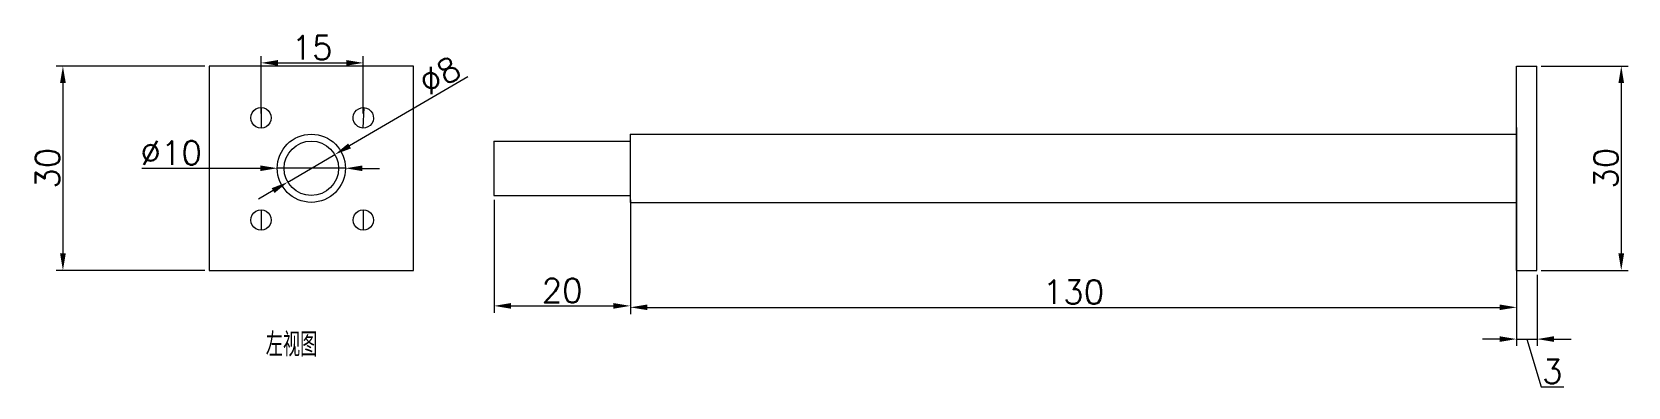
# Model space of a CAD drawing. Extents: x -454 to 1697, y -351 to 1800.
# Drawn here: x 580.7 to 814.9, y 692.5 to 744.6 of the extents above; entities that cross this region are included whole.
import ezdxf
from ezdxf.enums import TextEntityAlignment as Align

# ---------------------------------------------------------------- set-up
doc = ezdxf.new("R2010")
doc.units = 0
doc.header["$LTSCALE"] = 2
doc.linetypes.add('DASHED', pattern=[0.75, 0.5, -0.25])
doc.layers.get('0').update_dxf_attribs({"linetype": 'CONTINUOUS', "lineweight": 18})
doc.layers.get('DEFPOINTS').update_dxf_attribs({"linetype": 'CONTINUOUS', "lineweight": 18})
for name, color, linetype, lineweight in [('00', 7, 'CONTINUOUS', 18), ('1', 6, 'DASHED', 18), ('BORDER', 7, 'CONTINUOUS', 18), ('DIM', 1, 'CONTINUOUS', 18), ('TEXT', 7, 'CONTINUOUS', 18)]:
    doc.layers.add(name, color=color, linetype=linetype, lineweight=lineweight)
doc.styles.add('HZ', font='gbenor.shx', dxfattribs={"bigfont": 'gbcbig.shx'})
doc.styles.get("Standard").update_dxf_attribs({"font": 'txt.shx', "bigfont": 'hzcf.shx'})
doc.styles.add('YKYHZ', font='gbenor.shx', dxfattribs={"bigfont": 'gbcbig.shx'})
doc.dimstyles.get("Standard").update_dxf_attribs({"dimtxt": 3.5, "dimasz": 2.5, "dimexe": 1, "dimexo": 0.625, "dimgap": 0.5, "dimtad": 1, "dimzin": 12, "dimdsep": 46, "dimtxsty": 'Standard', "dimcen": -0.09, "dimclrd": 256, "dimclre": 256, "dimclrt": 7, "dimazin": 3, "dimtfac": 1, "dimtmove": 1, "dimatfit": 3, "dimfxl": 1, "dimtolj": 1, "dimtzin": 0, "dimlwd": -1, "dimlwe": -1, "dimarcsym": 0})

msp = doc.modelspace()

# ---------------------------------------------------------------- texts
at = {"ltscale": 5, "insert": (615.021, 700.452), "char_height": 3.5, "attachment_point": 1, "style": 'HZ'}
msp.add_mtext_dynamic_manual_height_columns('左视图', width=11.93225, gutter_width=17.5, heights=[0], dxfattribs=at)

# ---------------------------------------------------------------- blocks, each defined once
blk = doc.blocks.new('*D1')
at = {"layer": 'DEFPOINTS', "color": 0, "ltscale": 5, "transparency": 16777216}
for p in [(648.5, 720.58), (668.5, 720.58), (668.5, 704.38)]:
    blk.add_point(p, dxfattribs=at)
at = {"layer": 'DIM', "ltscale": 5, "transparency": 16777216}
for p, q in [((648.5, 719.96), (648.5, 703.38)), ((668.5, 719.96), (668.5, 703.38)), ((651, 704.38), (666, 704.38))]:
    blk.add_line(p, q, dxfattribs=at)
for points in [[(651, 704.8), (651, 703.97), (648.5, 704.38)], [(666, 704.8), (666, 703.97), (668.5, 704.38)]]:
    blk.add_solid(points, dxfattribs=at)
at = {"layer": 'DIM', "color": 7, "ltscale": 5, "transparency": 16777216, "insert": (658.5, 706.63), "char_height": 3.5, "attachment_point": 5}
blk.add_mtext('\\A1;20', dxfattribs=at)
blk = doc.blocks.new('*D4')
at = {"layer": 'DEFPOINTS', "color": 0, "ltscale": 5, "transparency": 16777216}
for p in [(625.15, 726.6), (618.25, 722.56)]:
    blk.add_point(p, dxfattribs=at)
at = {"layer": 'DIM', "ltscale": 5, "transparency": 16777216}
for p, q in [((644.65, 737.99), (627.31, 727.86)), ((618.25, 722.56), (625.15, 726.6)), ((616.09, 721.3), (613.93, 720.04))]:
    blk.add_line(p, q, dxfattribs=at)
for points in [[(627.1, 728.22), (627.52, 727.5), (625.15, 726.6)], [(615.88, 721.66), (616.3, 720.94), (618.25, 722.56)]]:
    blk.add_solid(points, dxfattribs=at)
at = {"layer": 'DIM', "color": 7, "ltscale": 5, "transparency": 16777216, "insert": (640.56, 738.21), "char_height": 3.5, "attachment_point": 5, "rotation": 30.3102}
blk.add_mtext('\\A1;∅8', dxfattribs=at)
blk = doc.blocks.new('*D5')
at = {"layer": 'DEFPOINTS', "color": 0, "ltscale": 5, "transparency": 16777216}
for p in [(616.7, 724.59), (626.7, 724.58)]:
    blk.add_point(p, dxfattribs=at)
at = {"layer": 'DIM', "ltscale": 5, "transparency": 16777216}
for p, q in [((596.83, 724.61), (614.2, 724.59)), ((626.7, 724.58), (616.7, 724.59)), ((629.2, 724.57), (631.7, 724.57))]:
    blk.add_line(p, q, dxfattribs=at)
for points in [[(614.2, 725), (614.2, 724.17), (616.7, 724.59)], [(629.2, 724.99), (629.2, 724.16), (626.7, 724.58)]]:
    blk.add_solid(points, dxfattribs=at)
at = {"layer": 'DIM', "color": 7, "ltscale": 5, "transparency": 16777216, "insert": (601.13, 726.85), "char_height": 3.5, "attachment_point": 5, "rotation": 359.9426}
blk.add_mtext('\\A1;∅10', dxfattribs=at)
blk = doc.blocks.new('*D12')
at = {"layer": 'DEFPOINTS', "color": 0, "ltscale": 5, "transparency": 16777216}
for p in [(629.32, 740.05), (614.32, 731.98), (629.32, 731.98)]:
    blk.add_point(p, dxfattribs=at)
at = {"layer": 'DIM', "ltscale": 5, "transparency": 16777216}
for p, q in [((614.32, 732.61), (614.32, 741.05)), ((616.82, 740.05), (626.82, 740.05)), ((629.32, 732.61), (629.32, 741.05))]:
    blk.add_line(p, q, dxfattribs=at)
for points in [[(616.82, 740.47), (616.82, 739.63), (614.32, 740.05)], [(626.82, 740.47), (626.82, 739.63), (629.32, 740.05)]]:
    blk.add_solid(points, dxfattribs=at)
at = {"layer": 'DIM', "color": 7, "ltscale": 5, "transparency": 16777216, "insert": (621.82, 742.3), "char_height": 3.5, "attachment_point": 5}
blk.add_mtext('\\A1;15', dxfattribs=at)
blk = doc.blocks.new('*D17')
at = {"layer": 'DEFPOINTS', "color": 0, "ltscale": 5, "transparency": 16777216}
for p in [(798.5, 709.58), (801.5, 709.58), (801.5, 699.51)]:
    blk.add_point(p, dxfattribs=at)
at = {"layer": 'DIM', "ltscale": 5, "transparency": 16777216}
for p, q in [((798.5, 708.96), (798.5, 698.51)), ((801.5, 708.96), (801.5, 698.51)), ((796, 699.51), (793.5, 699.51)), ((798.5, 699.51), (801.5, 699.51)), ((798.5, 699.51), (801.5, 699.51)), ((800, 699.51), (802.1, 692.51)), ((804, 699.51), (806.5, 699.51)), ((802.1, 692.51), (805.43, 692.51))]:
    blk.add_line(p, q, dxfattribs=at)
for points in [[(796, 699.93), (796, 699.1), (798.5, 699.51)], [(804, 699.93), (804, 699.1), (801.5, 699.51)]]:
    blk.add_solid(points, dxfattribs=at)
at = {"layer": 'DIM', "color": 7, "ltscale": 5, "transparency": 16777216, "insert": (803.76, 694.76), "char_height": 3.5, "attachment_point": 5}
blk.add_mtext('\\A1;3', dxfattribs=at)
blk = doc.blocks.new('*D18')
at = {"layer": 'DEFPOINTS', "color": 0, "ltscale": 5, "transparency": 16777216}
for p in [(801.5, 739.58), (801.5, 709.58), (813.86, 709.58)]:
    blk.add_point(p, dxfattribs=at)
at = {"layer": 'DIM', "ltscale": 5, "transparency": 16777216}
for p, q in [((802.12, 739.58), (814.86, 739.58)), ((813.86, 737.08), (813.86, 712.08)), ((802.12, 709.58), (814.86, 709.58))]:
    blk.add_line(p, q, dxfattribs=at)
for points in [[(813.44, 737.08), (814.27, 737.08), (813.86, 739.58)], [(813.44, 712.08), (814.27, 712.08), (813.86, 709.58)]]:
    blk.add_solid(points, dxfattribs=at)
at = {"layer": 'DIM', "color": 7, "ltscale": 5, "transparency": 16777216, "insert": (811.61, 724.58), "char_height": 3.5, "attachment_point": 5, "rotation": 90}
blk.add_mtext('\\A1;30', dxfattribs=at)
blk = doc.blocks.new('*D19')
at = {"layer": 'DEFPOINTS', "color": 0, "ltscale": 5, "transparency": 16777216}
for p in [(606.7, 739.58), (585.26, 709.58), (606.7, 709.58)]:
    blk.add_point(p, dxfattribs=at)
at = {"layer": 'DIM', "ltscale": 5, "transparency": 16777216}
for p, q in [((606.08, 739.58), (584.26, 739.58)), ((585.26, 737.08), (585.26, 712.08)), ((606.08, 709.58), (584.26, 709.58))]:
    blk.add_line(p, q, dxfattribs=at)
for points in [[(584.84, 737.08), (585.68, 737.08), (585.26, 739.58)], [(584.84, 712.08), (585.68, 712.08), (585.26, 709.58)]]:
    blk.add_solid(points, dxfattribs=at)
at = {"layer": 'DIM', "color": 7, "ltscale": 5, "transparency": 16777216, "insert": (583.01, 724.58), "char_height": 3.5, "attachment_point": 5, "rotation": 90}
blk.add_mtext('\\A1;30', dxfattribs=at)
blk = doc.blocks.new('*D20')
at = {"layer": 'DEFPOINTS', "color": 0, "ltscale": 5, "transparency": 16777216}
for p in [(668.5, 719.58), (798.5, 719.58), (798.5, 704.17)]:
    blk.add_point(p, dxfattribs=at)
at = {"layer": 'DIM', "ltscale": 5, "transparency": 16777216}
for p, q in [((668.5, 718.96), (668.5, 703.17)), ((798.5, 718.96), (798.5, 703.17)), ((671, 704.17), (796, 704.17))]:
    blk.add_line(p, q, dxfattribs=at)
for points in [[(671, 704.59), (671, 703.76), (668.5, 704.17)], [(796, 704.59), (796, 703.76), (798.5, 704.17)]]:
    blk.add_solid(points, dxfattribs=at)
at = {"layer": 'DIM', "color": 7, "ltscale": 5, "transparency": 16777216, "insert": (733.5, 706.42), "char_height": 3.5, "attachment_point": 5}
blk.add_mtext('\\A1;130', dxfattribs=at)
blk = doc.blocks.new('*U0')
at = {"layer": '00', "color": 7, "linetype": 'Continuous', "ltscale": 5}
for p, q in [((81, 205), (25, 205)), ((25, 205), (25, 191)), ((81, 191), (81, 205)), ((25, 191), (81, 191)), ((112, 49), (292, 49)), ((112, 49), (112, 5)), ((172, 5), (172, 49)), ((232, 5), (232, 49)), ((292, 5), (292, 49)), ((112, 29), (172, 29)), ((127, 5), (127, 29)), ((142, 5), (142, 29)), ((157, 5), (157, 29)), ((172, 17), (292, 17))]:
    blk.add_line(p, q, dxfattribs=at)
at = {"layer": '1', "color": 5, "linetype": 'Continuous', "ltscale": 5}
for p, q in [((25, 96), (0, 96)), ((0, 91), (25, 91)), ((25, 83), (0, 83)), ((25, 83), (0, 83)), ((0, 78), (25, 78)), ((25, 70), (0, 70)), ((0, 65), (25, 65)), ((25, 57), (0, 57)), ((0, 52), (25, 52)), ((120, 29), (120, 49)), ((128, 29), (128, 49)), ((148, 29), (148, 49)), ((160, 29), (160, 49)), ((112, 45), (172, 45)), ((25, 44), (0, 44)), ((112, 41), (172, 41)), ((0, 39), (25, 39)), ((112, 37), (172, 37)), ((112, 33), (172, 33)), ((232, 33), (292, 33)), ((262, 17), (262, 33)), ((272, 22), (272, 33)), ((282, 22), (282, 33)), ((25, 31), (0, 31)), ((232, 29), (292, 29)), ((239.5, 22), (239.5, 29)), ((247, 22), (247, 29)), ((254.5, 22), (254.5, 29)), ((0, 26), (25, 26)), ((112, 23), (172, 23)), ((232, 22), (292, 22)), ((25, 18), (0, 18)), ((172, 17), (112, 17)), ((0, 13), (25, 13)), ((112, 11), (172, 11)), ((25, 5), (0, 5)), ((25, 5), (0, 5)), ((25, 5), (0, 5)), ((25, 5), (0, 5)), ((25, 5), (0, 5))]:
    blk.add_line(p, q, dxfattribs=at)
at = {"layer": 'BORDER', "color": 1, "linetype": 'Continuous', "ltscale": 5}
for points in [[(0, 210, 0, 14.14, 0), (5, 205, 14.14, 14.14, 0)], [(297, 210, 0, 14.14, 0), (292, 205, 14.14, 14.14, 0)], [(0, 0, 0, 14.14, 0), (5, 5, 14.14, 14.14, 0)], [(297, 0, 0, 14.14, 0), (292, 5, 14.14, 14.14, 0)]]:
    blk.add_lwpolyline(points, format="xyseb", dxfattribs=at)
blk.add_lwpolyline([(0, 0), (297, 0), (297, 210), (0, 210)], close=True, dxfattribs=at)
at = {"layer": 'BORDER', "color": 1, "linetype": 'Continuous', "ltscale": 5, "const_width": 0.7}
blk.add_lwpolyline([(25, 5), (292, 5), (292, 205), (25, 205)], close=True, dxfattribs=at)
at = {"layer": 'TEXT', "color": 1, "linetype": 'Continuous', "ltscale": 5}
for points in [[(98.5, 0), (98.5, 5)], [(108.5, 0), (108.5, 5)], [(118.5, 0), (118.5, 5)], [(128.5, 0), (128.5, 5)], [(138.5, 0), (138.5, 5)], [(148.5, 0), (148.5, 5)], [(158.5, 0), (158.5, 5)], [(168.5, 0), (168.5, 5)], [(178.5, 0), (178.5, 5)], [(188.5, 0), (188.5, 5)], [(198.5, 0), (198.5, 5)], [(98.5, 0), (198.5, 0)]]:
    blk.add_lwpolyline(points, dxfattribs=at)
at = {"layer": 'TEXT', "color": 7, "linetype": 'Continuous', "ltscale": 5, "style": 'YKYHZ', "width": 0.790251}
blk.add_text('借(通)用件登记', height=3.5, dxfattribs=at).set_placement((12.5, 93.5), align=Align.MIDDLE)
at = {"layer": 'TEXT', "color": 7, "linetype": 'Continuous', "ltscale": 5, "style": 'YKYHZ'}
for s, p in [('描  图', (12.5, 80.5)), ('描  校', (12.5, 67.5)), ('旧底图总号', (12.5, 54.5)), ('底图总号', (12.5, 41.5)), ('标记', (116, 31)), ('处数', (124, 31)), ('更改文件号', (138, 31)), ('签 字', (154, 31)), ('日 期', (166, 31)), ('图 样 标 记', (247, 31)), ('数量', (267, 31)), ('重量', (277, 31)), ('比例', (287, 31)), ('签  字', (12.5, 28.5)), ('设 计', (119.5, 26)), ('标准化', (149.5, 26)), ('绘 图', (119.5, 20)), ('审 定', (149.5, 20)), ('共     张', (247, 19.5)), ('第     张', (277, 19.5)), ('日  期', (12.5, 15.5)), ('审 核', (119.5, 14)), ('工 艺', (119.5, 8)), ('日 期', (149.5, 8))]:
    blk.add_text(s, height=3.5, dxfattribs=at).set_placement(p, align=Align.MIDDLE)

# ---------------------------------------------------------------- dimensions: what is measured, and where the dimension line sits
at = {"layer": 'DIM', "ltscale": 5}
for base, p1, p2, picture, middle in [((629.324, 740.049), (614.324, 731.982), (629.324, 731.982), '*D12', (621.824, 742.299)), ((668.496, 704.382), (648.496, 720.58), (668.496, 720.58), '*D1', (658.496, 706.632)), ((798.496, 704.174), (668.496, 719.58), (798.496, 719.58), '*D20', (733.496, 706.424)), ((801.496, 699.512), (798.496, 709.58), (801.496, 709.58), '*D17', (802.596, 694.762))]:
    dim = msp.add_linear_dim(base=base, p1=p1, p2=p2, dimstyle='Standard', dxfattribs=at)
    dim.commit()
    dim.dimension.update_dxf_attribs({"geometry": picture, "text_midpoint": middle})
for p1, p2, picture, middle in [((618.248, 722.561), (625.155, 726.599), '*D4', (641.697, 736.27)), ((626.701, 724.575), (616.701, 724.585), '*D5', (601.126, 724.601))]:
    dim = msp.add_diameter_dim_2p(p1=p1, p2=p2, dimstyle='Standard', dxfattribs=at)
    dim.commit()
    dim.dimension.update_dxf_attribs({"geometry": picture, "text_midpoint": middle, "dimtype": 163})
for base, p1, p2, picture, middle in [((585.261, 709.58), (606.702, 739.58), (606.702, 709.58), '*D19', (583.011, 724.58)), ((813.857, 709.58), (801.496, 739.58), (801.496, 709.58), '*D18', (811.607, 724.58))]:
    dim = msp.add_linear_dim(base=base, p1=p1, p2=p2, angle=90, dimstyle='Standard', dxfattribs=at)
    dim.commit()
    dim.dimension.update_dxf_attribs({"geometry": picture, "text_midpoint": middle})

# ---------------------------------------------------------------- linework, layer by layer
at = {"ltscale": 5}
for p, q in [((798.496, 709.58), (798.496, 739.58)), ((798.496, 739.58), (801.496, 739.58)), ((801.496, 709.58), (801.496, 739.58)), ((798.496, 730.58), (798.496, 718.58)), ((798.496, 709.58), (801.496, 709.58))]:
    msp.add_line(p, q, dxfattribs=at)
for p, q in [((613.025, 732.732), (613.264, 733.043)), ((613.264, 733.043), (613.574, 733.281)), ((613.574, 733.281), (613.936, 733.431)), ((613.936, 733.431), (614.324, 733.482)), ((614.324, 733.482), (614.713, 733.431)), ((614.713, 733.431), (615.074, 733.281)), ((615.074, 733.281), (615.385, 733.043)), ((615.385, 733.043), (615.623, 732.732)), ((628.069, 732.804), (628.325, 733.1)), ((628.325, 733.1), (628.648, 733.321)), ((628.648, 733.321), (629.018, 733.45)), ((629.018, 733.45), (629.408, 733.48)), ((629.408, 733.48), (629.793, 733.407)), ((629.793, 733.407), (630.146, 733.237)), ((630.146, 733.237), (630.443, 732.982)), ((630.443, 732.982), (630.663, 732.658)), ((612.824, 731.982), (612.876, 732.37)), ((612.876, 731.594), (612.824, 731.982)), ((612.876, 732.37), (613.025, 732.732)), ((613.025, 731.232), (612.876, 731.594)), ((613.264, 730.921), (613.025, 731.232)), ((613.574, 730.683), (613.264, 730.921)), ((613.936, 730.533), (613.574, 730.683)), ((614.324, 730.482), (613.936, 730.533)), ((614.713, 730.533), (614.324, 730.482)), ((615.074, 730.683), (614.713, 730.533)), ((615.385, 730.921), (615.074, 730.683)), ((615.623, 731.232), (615.385, 730.921)), ((615.623, 732.732), (615.773, 732.37)), ((615.773, 731.594), (615.623, 731.232)), ((615.773, 732.37), (615.824, 731.982)), ((615.824, 731.982), (615.773, 731.594)), ((627.827, 732.066), (627.9, 732.451)), ((627.856, 731.675), (627.827, 732.066)), ((627.986, 731.306), (627.856, 731.675)), ((627.9, 732.451), (628.069, 732.804)), ((628.206, 730.982), (627.986, 731.306)), ((628.503, 730.727), (628.206, 730.982)), ((628.856, 730.557), (628.503, 730.727)), ((629.241, 730.484), (628.856, 730.557)), ((630.001, 730.643), (629.631, 730.514)), ((630.324, 730.864), (630.001, 730.643)), ((630.58, 731.161), (630.324, 730.864)), ((630.749, 731.514), (630.58, 731.161)), ((630.663, 732.658), (630.793, 732.289)), ((630.822, 731.898), (630.749, 731.514)), ((630.793, 732.289), (630.822, 731.898)), ((629.631, 730.514), (629.241, 730.484)), ((648.496, 728.58), (648.496, 720.58)), ((648.496, 728.58), (668.496, 728.58)), ((668.496, 729.58), (798.496, 729.58)), ((668.496, 729.58), (668.496, 719.58)), ((798.496, 729.58), (798.496, 719.58)), ((648.496, 720.58), (668.496, 720.58)), ((668.496, 719.58), (798.496, 719.58)), ((612.824, 716.982), (612.876, 717.37)), ((612.876, 716.594), (612.824, 716.982)), ((612.876, 717.37), (613.025, 717.732)), ((613.025, 716.232), (612.876, 716.594)), ((613.025, 717.732), (613.264, 718.043)), ((613.264, 718.043), (613.574, 718.281)), ((613.574, 718.281), (613.936, 718.431)), ((613.936, 718.431), (614.324, 718.482)), ((614.324, 718.482), (614.713, 718.431)), ((614.713, 718.431), (615.074, 718.281)), ((615.074, 718.281), (615.385, 718.043)), ((615.385, 718.043), (615.623, 717.732)), ((615.623, 717.732), (615.773, 717.37)), ((615.773, 716.594), (615.623, 716.232)), ((615.773, 717.37), (615.824, 716.982)), ((615.824, 716.982), (615.773, 716.594)), ((627.824, 716.982), (627.876, 717.37)), ((627.876, 716.594), (627.824, 716.982)), ((627.876, 717.37), (628.025, 717.732)), ((628.025, 716.232), (627.876, 716.594)), ((628.025, 717.732), (628.264, 718.043)), ((628.264, 718.043), (628.574, 718.281)), ((628.574, 718.281), (628.936, 718.431)), ((628.936, 718.431), (629.324, 718.482)), ((629.324, 718.482), (629.713, 718.431)), ((629.713, 718.431), (630.074, 718.281)), ((630.074, 718.281), (630.385, 718.043)), ((630.385, 718.043), (630.623, 717.732)), ((630.623, 717.732), (630.773, 717.37)), ((630.773, 716.594), (630.623, 716.232)), ((630.773, 717.37), (630.824, 716.982)), ((630.824, 716.982), (630.773, 716.594)), ((613.264, 715.921), (613.025, 716.232)), ((613.574, 715.683), (613.264, 715.921)), ((613.936, 715.533), (613.574, 715.683)), ((614.324, 715.482), (613.936, 715.533)), ((614.713, 715.533), (614.324, 715.482)), ((615.074, 715.683), (614.713, 715.533)), ((615.385, 715.921), (615.074, 715.683)), ((615.623, 716.232), (615.385, 715.921)), ((628.264, 715.921), (628.025, 716.232)), ((628.574, 715.683), (628.264, 715.921)), ((628.936, 715.533), (628.574, 715.683)), ((629.324, 715.482), (628.936, 715.533)), ((629.713, 715.533), (629.324, 715.482)), ((630.074, 715.683), (629.713, 715.533)), ((630.385, 715.921), (630.074, 715.683)), ((630.623, 716.232), (630.385, 715.921))]:
    msp.add_line(p, q)
msp.add_lwpolyline([(606.702, 739.58), (606.702, 709.58), (636.701, 709.58), (636.701, 739.58)], close=True, dxfattribs=at)
for radius in [5, 4]:
    msp.add_circle((621.701, 724.58), radius, dxfattribs=at)
at = {"layer": 'DIM', "ltscale": 5}
for p, q in [((614.324, 733.482), (614.324, 730.482)), ((629.408, 733.48), (629.241, 730.484)), ((614.324, 718.482), (614.324, 715.482)), ((629.324, 718.482), (629.324, 715.482))]:
    msp.add_line(p, q, dxfattribs=at)

# ---------------------------------------------------------------- block references
at = {"layer": 'BORDER', "linetype": 'Continuous', "ltscale": 5}
msp.add_blockref('*U0', (547.249, 602.704), dxfattribs=at)

msp.set_redraw_order([(e.dxf.handle, doc.entitydb.next_handle()) for e in msp.query("TEXT MTEXT ATTDEF DIMENSION ARC_DIMENSION")])  # texts and dimensions are drawn at this point

doc.saveas('drawing.dxf')
